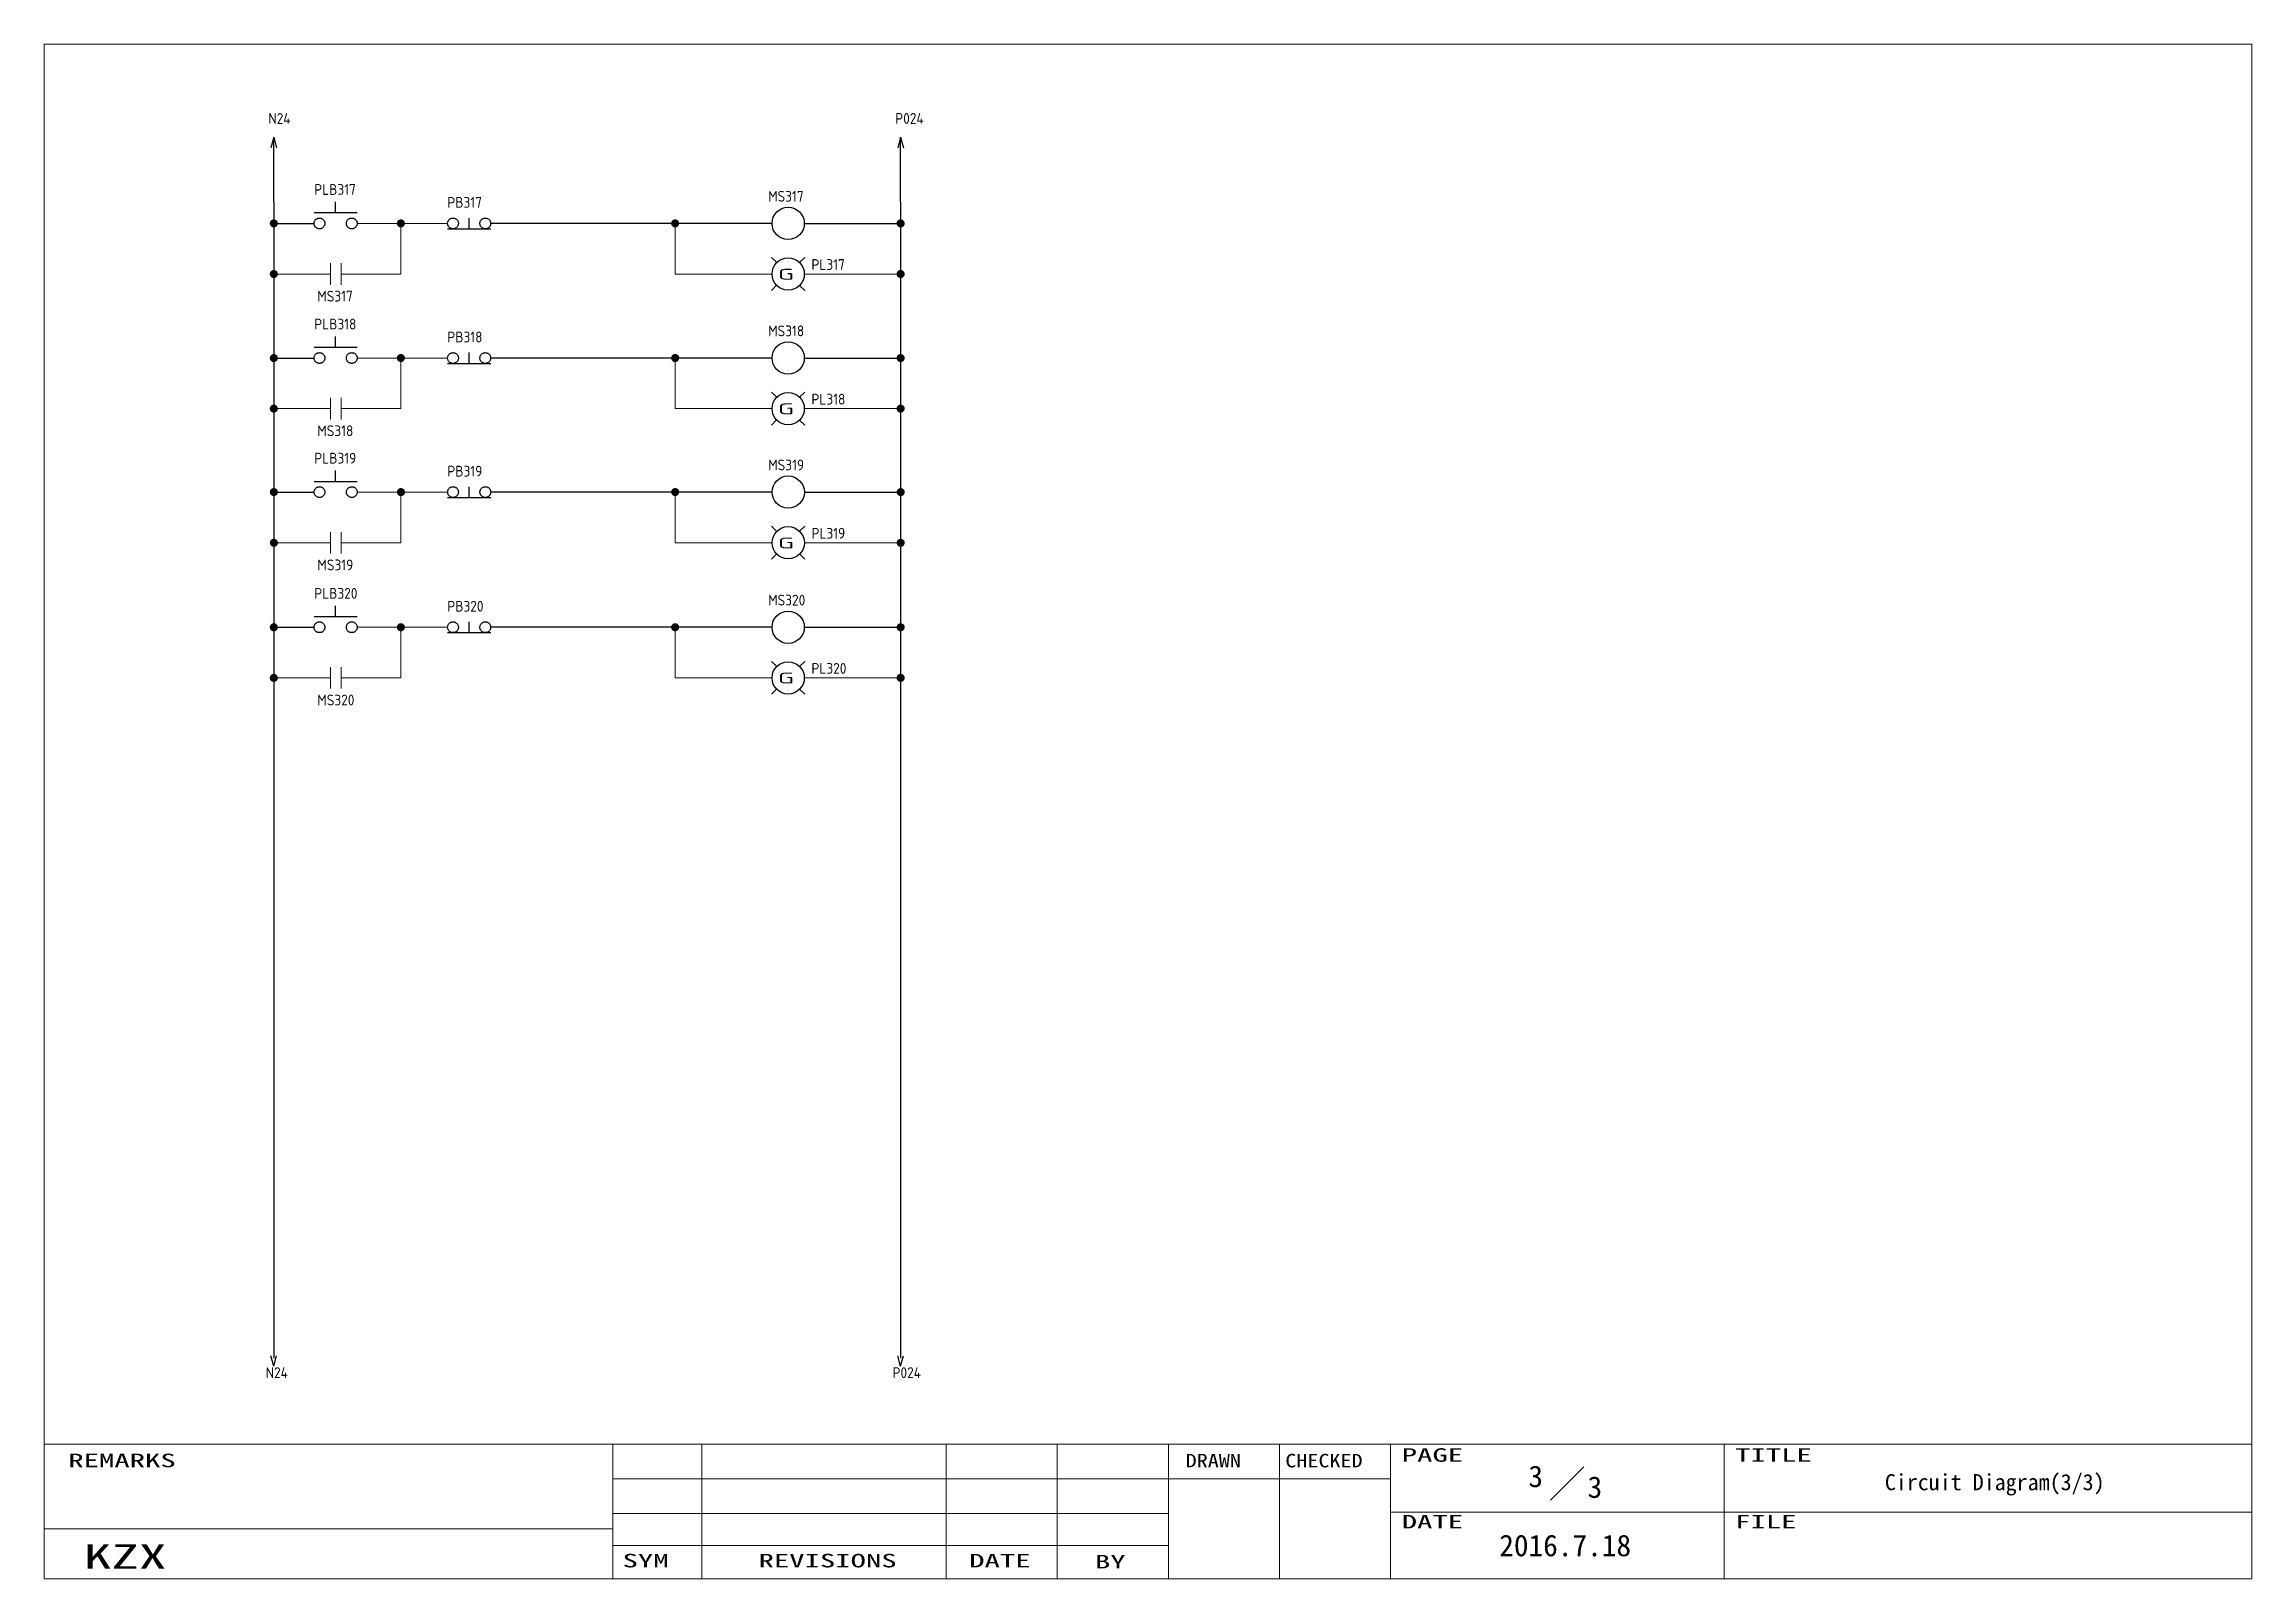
# Model space of a CAD drawing. Extents: x -319 to 2858, y -2689 to 285.
# Drawn here: x 2448.1 to 2858.1, y -1037.1 to -752.1 of the extents above; entities that cross this region are included whole.
import ezdxf
from ezdxf.enums import TextEntityAlignment as Align

# ---------------------------------------------------------------- set-up
doc = ezdxf.new("R2010")
doc.units = 0
doc.header["$LTSCALE"] = 0.3
doc.header["$MEASUREMENT"] = 0
doc.linetypes.add('実線', pattern=[20001, 20000, -1])
doc.layers.get('0').update_dxf_attribs({"linetype": '実線'})
for name, color, linetype, lineweight in [('01図枠', 5, 'CONTINUOUS', 9), ('02接続図', 7, 'CONTINUOUS', 5), ('10外形', 7, 'CONTINUOUS', 9)]:
    doc.layers.add(name, color=color, linetype=linetype, lineweight=lineweight)
doc.layers.add('BLOCK', color=7, linetype='CONTINUOUS')
doc.layers.add('図形１', color=7, linetype='実線')
doc.styles.get("Standard").update_dxf_attribs({"font": 'ISOCP.shx', "height": 4, "bigfont": 'extfont.shx'})
doc.styles.add('電気標準', font='ISOCP.shx', dxfattribs={"height": 2.5, "bigfont": 'extfont.shx'})
doc.styles.add('ＭＳＰゴシック', font='')
doc.styles.get('ＭＳＰゴシック').set_extended_font_data('SimSun')

msp = doc.modelspace()

# ---------------------------------------------------------------- texts
at = {"width": 2.307692}
for p, p2 in [((2584.32, -795.83), (2587.32, -795.83)), ((2584.32, -820.83), (2587.32, -820.83)), ((2584.33, -845.74), (2587.33, -845.74)), ((2584.32, -870.83), (2587.32, -870.83))]:
    msp.add_text('G', height=2, dxfattribs=at).set_placement(p, p2, align=Align.FIT)
at = {"layer": '01図枠', "linetype": 'Continuous', "lineweight": 5, "style": 'ＭＳＰゴシック'}
for s, height, width, p in [('REMARKS', 2.513, 1.666667, (2452.54, -1013.86)), ('DRAWN', 2.513, 1.2, (2660.05, -1013.89)), ('CHECKED', 2.513, 1.2, (2678.55, -1013.89)), ('PAGE', 2.513, 1.666667, (2700.18, -1012.85)), ('TITLE', 2.513, 1.666667, (2762.09, -1012.85)), ('DATE', 2.513, 1.666667, (2700.18, -1025.24)), ('FILE', 2.513, 1.666667, (2762.09, -1025.24)), ('KZX', 4.523, 1.666667, (2455.39, -1030.7)), ('SYM', 2.513, 1.666667, (2555.47, -1032.46))]:
    msp.add_text(s, height=height, dxfattribs=dict(at, width=width)).set_placement(p, align=Align.TOP_LEFT)
at = {"layer": '01図枠', "linetype": 'Continuous', "lineweight": 5, "style": 'ＭＳＰゴシック', "width": 1.666667}
for s, p in [('REVISIONS', (2593.55, -1032.46)), ('DATE', (2625.55, -1032.46)), ('BY', (2646.05, -1032.66))]:
    msp.add_text(s, height=2.513, dxfattribs=at).set_placement(p, align=Align.TOP_CENTER)
at = {"layer": '02接続図', "style": 'ＭＳＰゴシック'}
for s, p in [('3', (2725.05, -1018.1)), ('3', (2736.05, -1020.1)), ('2016.7.18', (2730.53, -1030.94))]:
    msp.add_text(s, height=4, dxfattribs=at).set_placement(p, align=Align.MIDDLE)
msp.add_text('Circuit Diagram(3/3)', height=3, dxfattribs=at).set_placement((2789.89, -1019.15), align=Align.MIDDLE_LEFT)
at = {"layer": '図形１', "color": 7, "linetype": '実線', "style": '電気標準'}
for s, p in [('N24', (2489.7, -766.9)), ('P024', (2606.11, -766.9)), ('N24', (2489.2, -999.81)), ('P024', (2605.61, -999.81))]:
    msp.add_text(s, height=2, dxfattribs=at).set_placement(p)
at = {"layer": '図形１', "color": 4, "style": '電気標準'}
for s, p in [('PLB317', (2498.21, -780.09)), ('PB317', (2522.92, -782.49)), ('MS317', (2582.51, -781.35)), ('PL317', (2590.55, -794.03)), ('MS317', (2498.78, -799.9)), ('PLB318', (2498.21, -805.09)), ('PB318', (2522.92, -807.49)), ('MS318', (2582.51, -806.35)), ('PL318', (2590.55, -819.03)), ('MS318', (2498.78, -824.9)), ('PLB319', (2498.22, -829.99)), ('PB319', (2522.93, -832.4)), ('MS319', (2582.52, -831.25)), ('PL319', (2590.56, -843.94)), ('MS319', (2498.8, -849.81)), ('PLB320', (2498.21, -855.09)), ('PB320', (2522.92, -857.49)), ('MS320', (2582.51, -856.35)), ('PL320', (2590.55, -869.03)), ('MS320', (2498.78, -874.9))]:
    msp.add_text(s, height=2, dxfattribs=at).set_placement(p)

# ---------------------------------------------------------------- blocks, each defined once
blk = doc.blocks.new('矢印（右向）')
at = {"layer": 'BLOCK'}
for q in [(-1.93, 0.52), (-1.93, -0.52)]:
    blk.add_line((0, 0), q, dxfattribs=at)

# ---------------------------------------------------------------- linework, layer by layer
for p, q in [((2490.7, -781.4), (2490.7, -769.4)), ((2607.11, -781.4), (2607.11, -769.4)), ((2502.18, -783.39), (2502.18, -781.39)), ((2498.18, -783.39), (2506.18, -783.39)), ((2522.98, -786.39), (2530.98, -786.39)), ((2526.98, -786.39), (2526.98, -784.39)), ((2583.23, -785.39), (2530.98, -785.39)), ((2589.23, -785.39), (2607.11, -785.39)), ((2502.18, -808.39), (2502.18, -806.39)), ((2498.18, -808.39), (2506.18, -808.39)), ((2522.98, -811.39), (2530.98, -811.39)), ((2526.98, -811.39), (2526.98, -809.39)), ((2583.23, -810.39), (2530.98, -810.39)), ((2589.23, -810.39), (2607.11, -810.39)), ((2502.19, -833.29), (2502.19, -831.29)), ((2498.19, -833.29), (2506.19, -833.29)), ((2522.99, -836.29), (2530.99, -836.29)), ((2526.99, -836.29), (2526.99, -834.29)), ((2583.24, -835.29), (2530.99, -835.29)), ((2589.24, -835.29), (2607.12, -835.29)), ((2502.18, -858.39), (2502.18, -856.39)), ((2498.18, -858.39), (2506.18, -858.39)), ((2526.98, -861.39), (2526.98, -859.39)), ((2583.23, -860.39), (2530.98, -860.39)), ((2589.23, -860.39), (2607.11, -860.39)), ((2522.98, -861.39), (2530.98, -861.39))]:
    msp.add_line(p, q)
for centre in [(2499.18, -785.39), (2505.18, -785.39), (2523.98, -785.39), (2529.98, -785.39), (2499.18, -810.39), (2505.18, -810.39), (2523.98, -810.39), (2529.98, -810.39), (2499.19, -835.29), (2505.19, -835.29), (2523.99, -835.29), (2529.99, -835.29), (2499.18, -860.39), (2505.18, -860.39), (2523.98, -860.39), (2529.98, -860.39)]:
    msp.add_circle(centre, 1)
at = {"layer": '01図枠', "linetype": 'Continuous', "lineweight": 5}
for p, q in [((2448.05, -1037.1), (2448.05, -752.1)), ((2448.05, -752.1), (2858.05, -752.1)), ((2858.05, -752.1), (2858.05, -1037.1)), ((2448.05, -1012.1), (2858.05, -1012.1)), ((2553.66, -1012.1), (2553.66, -1037.1)), ((2570.17, -1012.1), (2570.17, -1037.1)), ((2615.57, -1012.1), (2615.57, -1037.1)), ((2636.21, -1012.1), (2636.21, -1037.1)), ((2656.85, -1012.1), (2656.85, -1037.1)), ((2677.48, -1037.1), (2677.48, -1012.1)), ((2698.12, -1012.1), (2698.12, -1037.1)), ((2760.03, -1037.1), (2760.03, -1012.1)), ((2733.98, -1016.29), (2727.79, -1022.49)), ((2553.66, -1018.53), (2656.85, -1018.53)), ((2656.85, -1018.53), (2698.12, -1018.53)), ((2553.66, -1024.96), (2656.85, -1024.96)), ((2698.12, -1024.72), (2858.05, -1024.72)), ((2553.66, -1027.82), (2448.05, -1027.82)), ((2553.66, -1030.91), (2656.85, -1030.91)), ((2858.05, -1037.1), (2448.05, -1037.1))]:
    msp.add_line(p, q, dxfattribs=at)
at = {"layer": '02接続図', "linetype": 'Continuous'}
for p, q in [((2501.22, -796.79), (2501.22, -792.79)), ((2503.22, -796.79), (2503.22, -792.79)), ((2501.22, -821.79), (2501.22, -817.79)), ((2503.22, -821.79), (2503.22, -817.79)), ((2501.23, -846.7), (2501.23, -842.7)), ((2503.23, -846.7), (2503.23, -842.7)), ((2501.22, -871.79), (2501.22, -867.79)), ((2503.22, -871.79), (2503.22, -867.79))]:
    msp.add_line(p, q, dxfattribs=at)
at = {"layer": '10外形'}
for p, q in [((2506.18, -785.39), (2522.98, -785.39)), ((2514.31, -794.79), (2514.31, -785.39)), ((2565.23, -794.79), (2565.23, -785.39)), ((2501.22, -794.79), (2490.7, -794.79)), ((2503.22, -794.79), (2514.31, -794.79)), ((2583.23, -794.79), (2565.23, -794.79)), ((2589.23, -794.79), (2607.11, -794.79)), ((2506.18, -810.39), (2522.98, -810.39)), ((2514.31, -819.79), (2514.31, -810.39)), ((2565.23, -819.79), (2565.23, -810.39)), ((2501.22, -819.79), (2490.7, -819.79)), ((2503.22, -819.79), (2514.31, -819.79)), ((2583.23, -819.79), (2565.23, -819.79)), ((2589.23, -819.79), (2607.11, -819.79)), ((2506.19, -835.29), (2522.99, -835.29)), ((2514.32, -844.7), (2514.32, -835.29)), ((2565.24, -844.7), (2565.24, -835.29)), ((2501.23, -844.7), (2490.71, -844.7)), ((2503.23, -844.7), (2514.32, -844.7)), ((2583.24, -844.7), (2565.24, -844.7)), ((2589.24, -844.7), (2607.12, -844.7)), ((2506.18, -860.39), (2522.98, -860.39)), ((2514.31, -869.79), (2514.31, -860.39)), ((2565.23, -869.79), (2565.23, -860.39)), ((2501.22, -869.79), (2490.7, -869.79)), ((2503.22, -869.79), (2514.31, -869.79)), ((2583.23, -869.79), (2565.23, -869.79)), ((2589.23, -869.79), (2607.11, -869.79))]:
    msp.add_line(p, q, dxfattribs=at)
at = {"layer": 'BLOCK'}
for centre in [(2586.23, -785.39), (2586.23, -794.79), (2586.23, -810.39), (2586.23, -819.79), (2586.24, -835.29), (2586.24, -844.7), (2586.23, -860.39), (2586.23, -869.79)]:
    msp.add_circle(centre, 3, dxfattribs=at)
at = {"layer": '図形１', "color": 7}
for p, q in [((2490.7, -781.4), (2490.7, -856.08)), ((2607.11, -781.4), (2607.11, -856.08)), ((2490.7, -849.22), (2490.7, -996.11)), ((2607.11, -849.22), (2607.11, -996.11))]:
    msp.add_line(p, q, dxfattribs=at)
at = {"layer": '図形１'}
for p, q in [((2490.7, -785.39), (2498.18, -785.39)), ((2584.1, -792.68), (2583.13, -791.72)), ((2588.35, -792.66), (2589.31, -791.72)), ((2583.13, -797.83), (2584.08, -796.88)), ((2589.31, -797.83), (2588.36, -796.9)), ((2490.7, -810.39), (2498.18, -810.39)), ((2584.1, -817.68), (2583.13, -816.72)), ((2588.35, -817.66), (2589.31, -816.72)), ((2583.13, -822.83), (2584.08, -821.88)), ((2589.31, -822.83), (2588.36, -821.9)), ((2490.71, -835.29), (2498.19, -835.29)), ((2584.11, -842.59), (2583.14, -841.62)), ((2588.36, -842.57), (2589.32, -841.62)), ((2583.14, -847.73), (2584.09, -846.79)), ((2589.32, -847.73), (2588.38, -846.8)), ((2490.7, -860.39), (2498.18, -860.39)), ((2584.1, -867.68), (2583.13, -866.72)), ((2588.35, -867.66), (2589.31, -866.72)), ((2583.13, -872.83), (2584.08, -871.88)), ((2589.31, -872.83), (2588.36, -871.9))]:
    msp.add_line(p, q, dxfattribs=at)
at = {"layer": '図形１', "const_width": 0.75}
for points in [[(2490.33, -785.39, 1), (2491.08, -785.39, 1)], [(2513.93, -785.39, 1), (2514.68, -785.39, 1)], [(2564.86, -785.39, 1), (2565.61, -785.39, 1)], [(2606.74, -785.39, 1), (2607.49, -785.39, 1)], [(2490.33, -794.79, 1), (2491.08, -794.79, 1)], [(2606.74, -794.79, 1), (2607.49, -794.79, 1)], [(2490.33, -810.39, 1), (2491.08, -810.39, 1)], [(2513.93, -810.39, 1), (2514.68, -810.39, 1)], [(2564.86, -810.39, 1), (2565.61, -810.39, 1)], [(2606.74, -810.39, 1), (2607.49, -810.39, 1)], [(2490.33, -819.79, 1), (2491.08, -819.79, 1)], [(2606.74, -819.79, 1), (2607.49, -819.79, 1)], [(2490.34, -835.29, 1), (2491.09, -835.29, 1)], [(2513.94, -835.29, 1), (2514.69, -835.29, 1)], [(2564.87, -835.29, 1), (2565.62, -835.29, 1)], [(2606.75, -835.29, 1), (2607.5, -835.29, 1)], [(2490.34, -844.7, 1), (2491.09, -844.7, 1)], [(2606.75, -844.7, 1), (2607.5, -844.7, 1)], [(2490.33, -860.39, 1), (2491.08, -860.39, 1)], [(2513.93, -860.39, 1), (2514.68, -860.39, 1)], [(2564.86, -860.39, 1), (2565.61, -860.39, 1)], [(2606.74, -860.39, 1), (2607.49, -860.39, 1)], [(2490.33, -869.79, 1), (2491.08, -869.79, 1)], [(2606.74, -869.79, 1), (2607.49, -869.79, 1)]]:
    msp.add_lwpolyline(points, format="xyb", close=True, dxfattribs=at)

# ---------------------------------------------------------------- block references
at = {"layer": '図形１', "color": 7, "xscale": -1, "rotation": 270}
for p in [(2490.7, -769.4), (2607.11, -769.4)]:
    msp.add_blockref('矢印（右向）', p, dxfattribs=at)
at = {"layer": '図形１', "color": 7, "rotation": 270}
for p in [(2490.7, -997.61), (2607.11, -997.61)]:
    msp.add_blockref('矢印（右向）', p, dxfattribs=at)

msp.set_redraw_order([(e.dxf.handle, doc.entitydb.next_handle()) for e in msp.query("TEXT MTEXT ATTDEF DIMENSION ARC_DIMENSION")])  # texts and dimensions are drawn at this point

doc.saveas('drawing.dxf')
